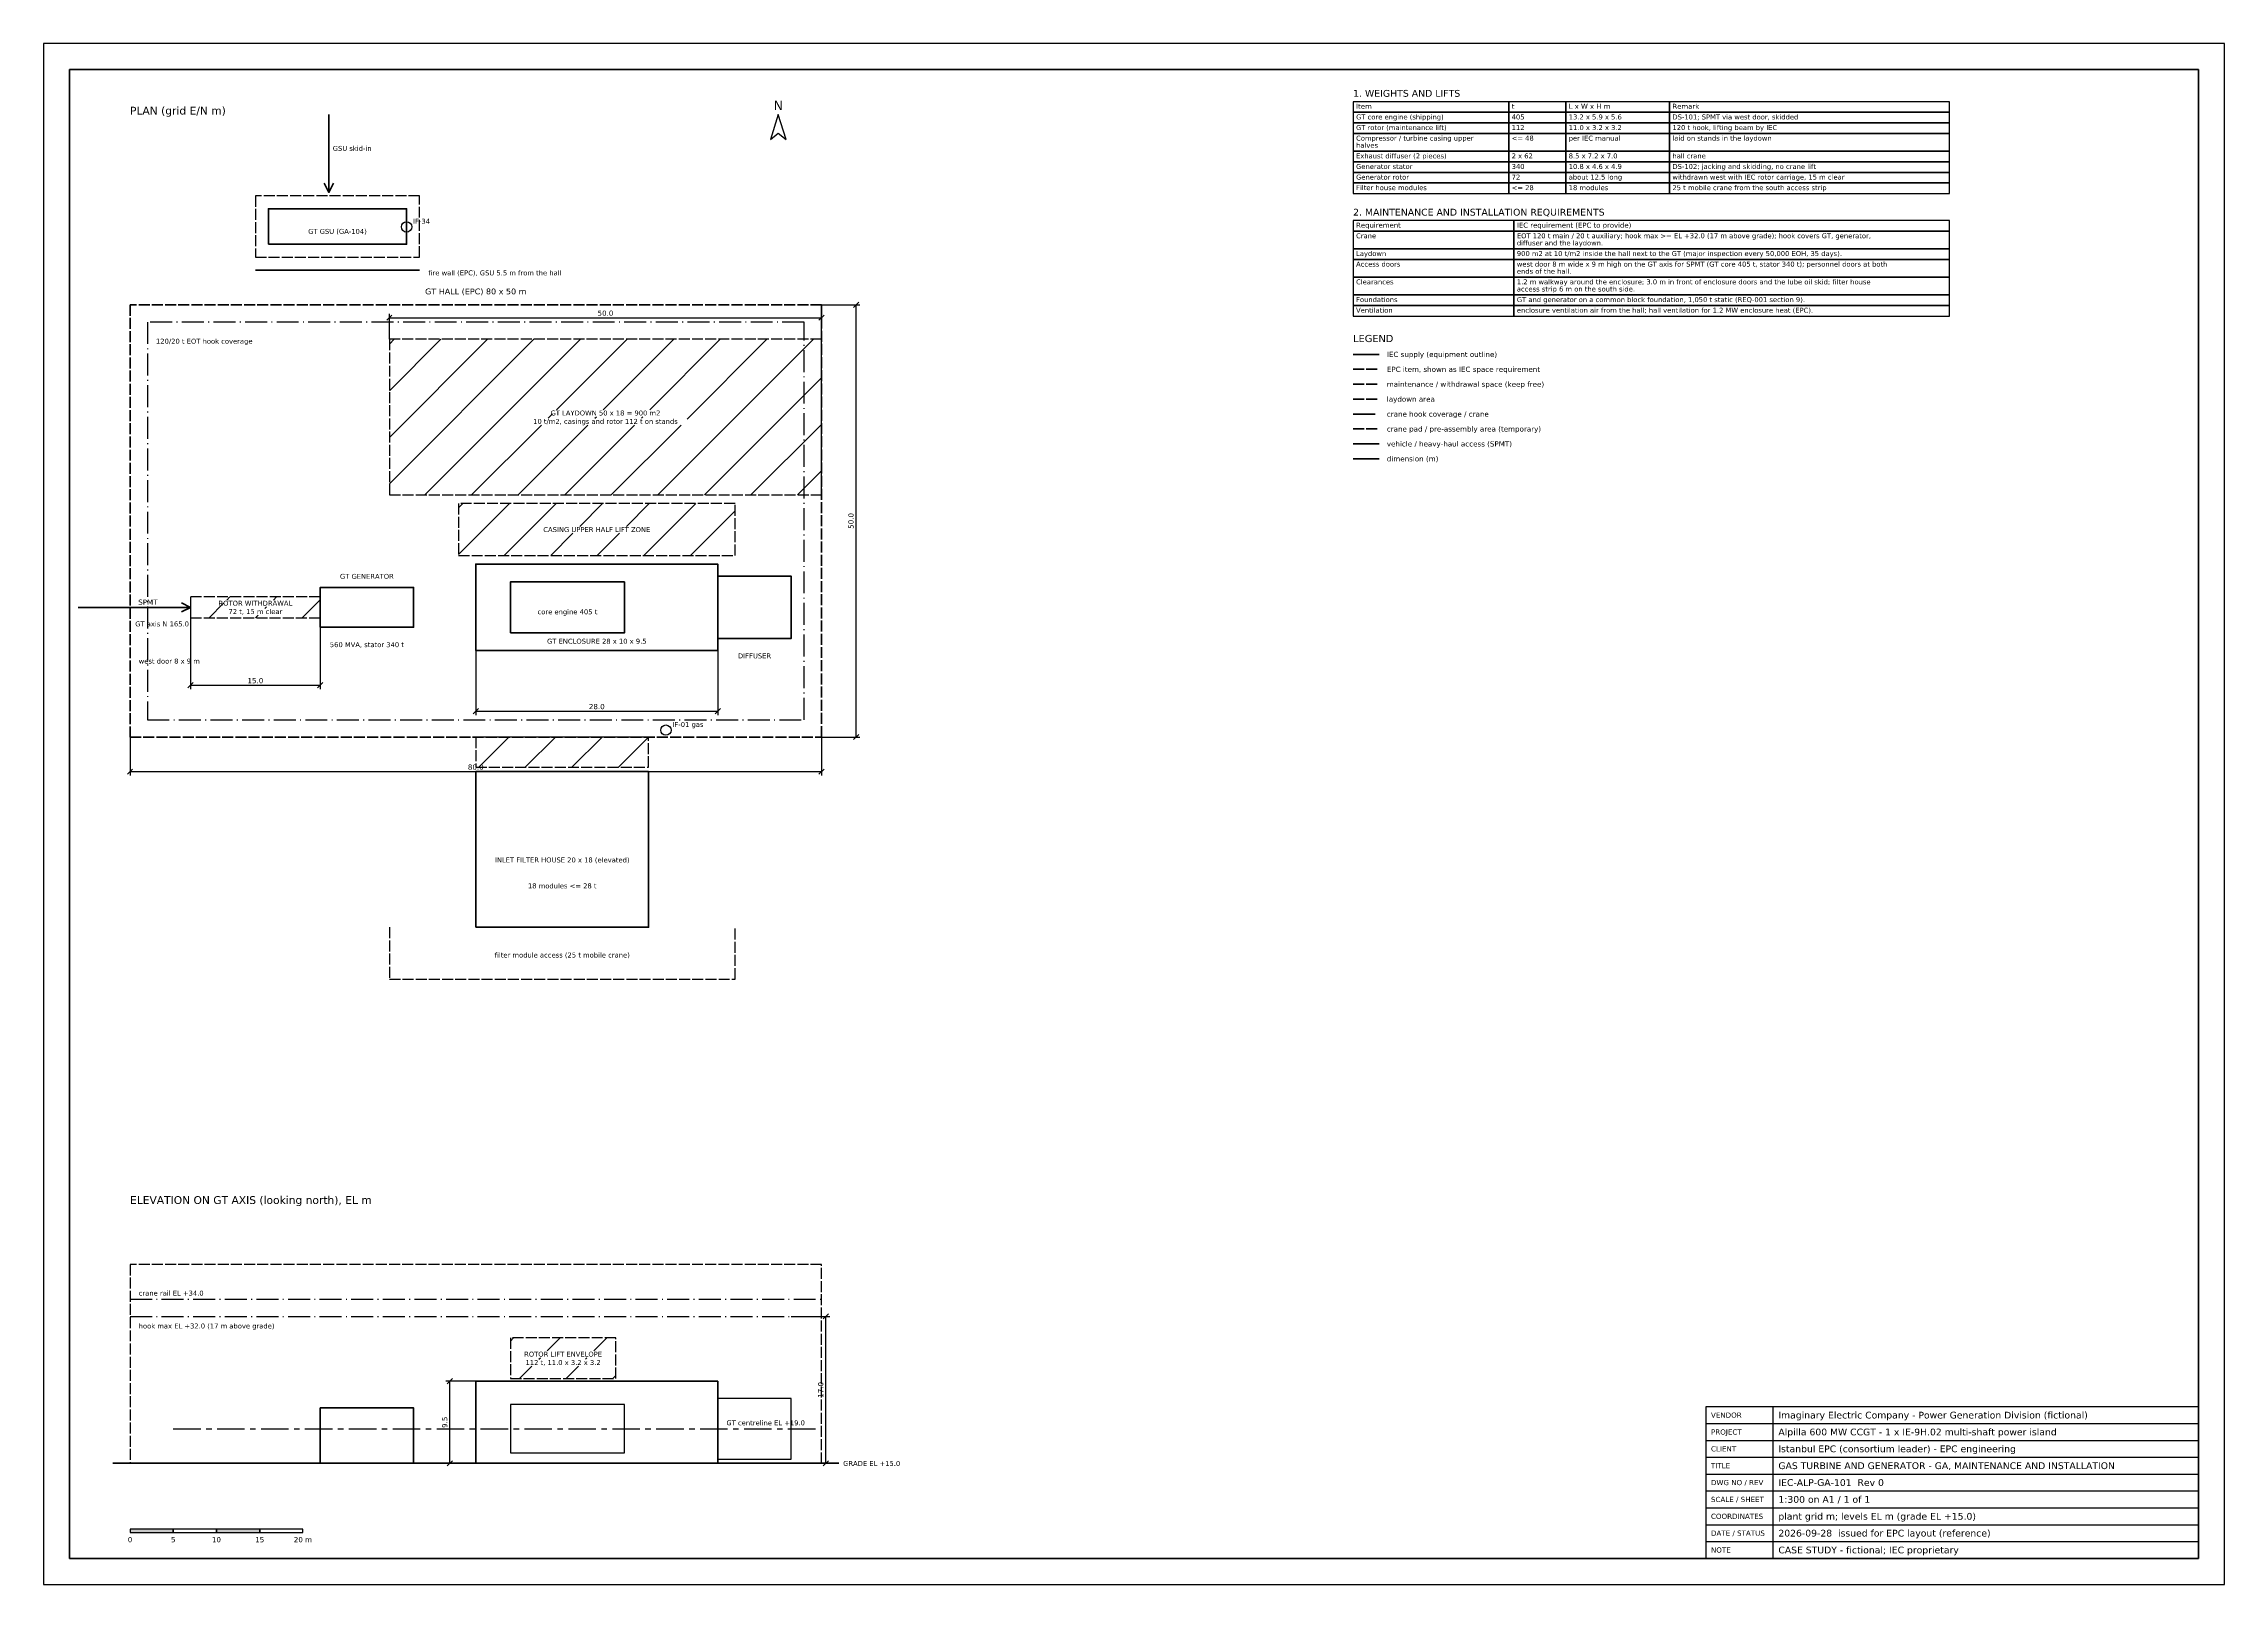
# Model space of a CAD drawing. Header units: metres. Extents: x 80 to 332, y 52 to 230.
import ezdxf
from ezdxf.enums import TextEntityAlignment as Align

# ---------------------------------------------------------------- set-up
doc = ezdxf.new("R2010")
doc.units = ezdxf.units.M
for name, pattern in [('CENTER', [5.08, 3.175, -0.635, 0.635, -0.635]), ('DASHDOT', [3.556, 2.54, -0.508, 0, -0.508]), ('DASHED', [1.524, 1.27, -0.254])]:
    doc.linetypes.add(name, pattern=pattern)
for name, color, linetype in [('ACCESS', 1, 'Continuous'), ('ANNO', 7, 'Continuous'), ('CRANE', 5, 'Continuous'), ('DIM', 1, 'Continuous'), ('EPC', 8, 'Continuous'), ('IEC', 7, 'Continuous'), ('LAYDOWN', 3, 'Continuous'), ('MAINT', 6, 'Continuous'), ('PAD', 30, 'Continuous'), ('TIEIN', 6, 'Continuous'), ('TITLE', 7, 'Continuous')]:
    doc.layers.add(name, color=color, linetype=linetype)
doc.styles.add('ALPILLA', font='DejaVuSans.ttf')
doc.styles.add('IEC', font='DejaVuSans.ttf')

msp = doc.modelspace()

# ---------------------------------------------------------------- hatches: boundary and pattern name
at = {"layer": 'ANNO'}
h = msp.add_hatch(color=256, dxfattribs=at)
h.dxf.hatch_style = 1
h.paths.add_polyline_path([(90, 58), (95, 58), (95, 58.375), (90, 58.375)])
h = msp.add_hatch(color=256, dxfattribs=at)
h.dxf.hatch_style = 1
h.paths.add_polyline_path([(100, 58), (105, 58), (105, 58.375), (100, 58.375)])
at = {"layer": 'LAYDOWN'}
h = msp.add_hatch(dxfattribs=at)
h.set_pattern_fill('ANSI31', color=256, scale=1.2, style=0)
h.paths.add_polyline_path([(120, 178), (170, 178), (170, 196), (120, 196)])
h.paths.add_polyline_path([(138.8839, 187.0513), (151.1161, 187.0513), (151.1161, 187.8493), (138.8839, 187.8493)], flags=16)
h.paths.add_polyline_path([(135.5494, 186.0823), (154.4506, 186.0823), (154.4506, 186.8803), (135.5494, 186.8803)], flags=16)
at = {"layer": 'MAINT'}
h = msp.add_hatch(dxfattribs=at)
h.set_pattern_fill('ANSI31', color=256, scale=1.2, style=0)
h.paths.add_polyline_path([(128, 171), (160, 171), (160, 177), (128, 177)])
h.paths.add_polyline_path([(137.8839, 173.5668), (150.1161, 173.5668), (150.1161, 174.3648), (137.8839, 174.3648)], flags=16)
h = msp.add_hatch(dxfattribs=at)
h.set_pattern_fill('ANSI31', color=256, scale=1.2, style=0)
h.paths.add_polyline_path([(97, 163.8), (112, 163.8), (112, 166.2), (97, 166.2)])
h.paths.add_polyline_path([(100.8292, 165.0513), (108.1708, 165.0513), (108.1708, 165.8493), (100.8292, 165.8493)], flags=16)
h.paths.add_polyline_path([(100.8292, 164.0823), (108.1708, 164.0823), (108.1708, 164.8803), (100.8292, 164.8803)], flags=16)
h = msp.add_hatch(dxfattribs=at)
h.set_pattern_fill('ANSI31', color=256, scale=1.2, style=0)
h.paths.add_polyline_path([(130, 146.5), (150, 146.5), (150, 150), (130, 150)])
h = msp.add_hatch(dxfattribs=at)
h.set_pattern_fill('ANSI31', color=256, scale=1.2, style=0)
h.paths.add_polyline_path([(134, 75.8), (146.2, 75.8), (146.2, 80.5), (134, 80.5)])
h.paths.add_polyline_path([(135.7623, 78.2013), (144.4377, 78.2013), (144.4377, 78.9993), (135.7623, 78.9993)], flags=16)
h.paths.add_polyline_path([(134.8731, 77.2323), (145.3269, 77.2323), (145.3269, 78.0303), (134.8731, 78.0303)], flags=16)

# ---------------------------------------------------------------- linework, layer by layer
at = {"layer": 'ACCESS', "linetype": 'CONTINUOUS', "lineweight": 60}
msp.add_line((231.5, 183.9085), (234.5, 183.9085), dxfattribs=at)
at = {"layer": 'ACCESS', "lineweight": 50}
for points in [[(113, 222), (113, 213)], [(112.475, 214.05), (113, 213), (113.525, 214.05)], [(84, 165), (97, 165)], [(95.95, 164.475), (97, 165), (95.95, 165.525)]]:
    msp.add_lwpolyline(points, dxfattribs=at)
at = {"layer": 'ACCESS', "linetype": 'DASHED'}
msp.add_lwpolyline([(120, 128), (120, 122), (160, 122), (160, 128)], dxfattribs=at)
at = {"layer": 'ANNO', "linetype": 'CENTER'}
msp.add_line((95, 70), (170, 70), dxfattribs=at)
at = {"layer": 'ANNO', "lineweight": 50}
msp.add_line((88, 66), (172, 66), dxfattribs=at)
at = {"layer": 'ANNO'}
for points in [[(231.5, 222.2605), (249.5, 222.2605), (249.5, 223.486), (231.5, 223.486)], [(231.5, 221.035), (249.5, 221.035), (249.5, 222.2605), (231.5, 222.2605)], [(249.5, 222.2605), (256.1, 222.2605), (256.1, 223.486), (249.5, 223.486)], [(249.5, 221.035), (256.1, 221.035), (256.1, 222.2605), (249.5, 222.2605)], [(256.1, 222.2605), (268.1, 222.2605), (268.1, 223.486), (256.1, 223.486)], [(256.1, 221.035), (268.1, 221.035), (268.1, 222.2605), (256.1, 222.2605)], [(268.1, 222.2605), (300.5, 222.2605), (300.5, 223.486), (268.1, 223.486)], [(268.1, 221.035), (300.5, 221.035), (300.5, 222.2605), (268.1, 222.2605)], [(165, 222), (164.1, 219.12), (165, 219.84), (165.9, 219.12)], [(231.5, 219.8095), (249.5, 219.8095), (249.5, 221.035), (231.5, 221.035)], [(231.5, 217.7575), (249.5, 217.7575), (249.5, 219.8095), (231.5, 219.8095)], [(249.5, 219.8095), (256.1, 219.8095), (256.1, 221.035), (249.5, 221.035)], [(249.5, 217.7575), (256.1, 217.7575), (256.1, 219.8095), (249.5, 219.8095)], [(256.1, 219.8095), (268.1, 219.8095), (268.1, 221.035), (256.1, 221.035)], [(256.1, 217.7575), (268.1, 217.7575), (268.1, 219.8095), (256.1, 219.8095)], [(268.1, 219.8095), (300.5, 219.8095), (300.5, 221.035), (268.1, 221.035)], [(268.1, 217.7575), (300.5, 217.7575), (300.5, 219.8095), (268.1, 219.8095)], [(231.5, 216.532), (249.5, 216.532), (249.5, 217.7575), (231.5, 217.7575)], [(249.5, 216.532), (256.1, 216.532), (256.1, 217.7575), (249.5, 217.7575)], [(256.1, 216.532), (268.1, 216.532), (268.1, 217.7575), (256.1, 217.7575)], [(268.1, 216.532), (300.5, 216.532), (300.5, 217.7575), (268.1, 217.7575)], [(231.5, 215.3065), (249.5, 215.3065), (249.5, 216.532), (231.5, 216.532)], [(231.5, 214.081), (249.5, 214.081), (249.5, 215.3065), (231.5, 215.3065)], [(249.5, 215.3065), (256.1, 215.3065), (256.1, 216.532), (249.5, 216.532)], [(249.5, 214.081), (256.1, 214.081), (256.1, 215.3065), (249.5, 215.3065)], [(256.1, 215.3065), (268.1, 215.3065), (268.1, 216.532), (256.1, 216.532)], [(256.1, 214.081), (268.1, 214.081), (268.1, 215.3065), (256.1, 215.3065)], [(268.1, 215.3065), (300.5, 215.3065), (300.5, 216.532), (268.1, 216.532)], [(268.1, 214.081), (300.5, 214.081), (300.5, 215.3065), (268.1, 215.3065)], [(231.5, 212.8555), (249.5, 212.8555), (249.5, 214.081), (231.5, 214.081)], [(249.5, 212.8555), (256.1, 212.8555), (256.1, 214.081), (249.5, 214.081)], [(256.1, 212.8555), (268.1, 212.8555), (268.1, 214.081), (256.1, 214.081)], [(268.1, 212.8555), (300.5, 212.8555), (300.5, 214.081), (268.1, 214.081)], [(231.5, 208.516), (250.1, 208.516), (250.1, 209.7415), (231.5, 209.7415)], [(250.1, 208.516), (300.5, 208.516), (300.5, 209.7415), (250.1, 209.7415)], [(231.5, 206.464), (250.1, 206.464), (250.1, 208.516), (231.5, 208.516)], [(250.1, 206.464), (300.5, 206.464), (300.5, 208.516), (250.1, 208.516)], [(231.5, 205.2385), (250.1, 205.2385), (250.1, 206.464), (231.5, 206.464)], [(231.5, 203.1865), (250.1, 203.1865), (250.1, 205.2385), (231.5, 205.2385)], [(250.1, 205.2385), (300.5, 205.2385), (300.5, 206.464), (250.1, 206.464)], [(250.1, 203.1865), (300.5, 203.1865), (300.5, 205.2385), (250.1, 205.2385)], [(231.5, 201.1345), (250.1, 201.1345), (250.1, 203.1865), (231.5, 203.1865)], [(250.1, 201.1345), (300.5, 201.1345), (300.5, 203.1865), (250.1, 203.1865)], [(231.5, 199.909), (250.1, 199.909), (250.1, 201.1345), (231.5, 201.1345)], [(231.5, 198.6835), (250.1, 198.6835), (250.1, 199.909), (231.5, 199.909)], [(250.1, 199.909), (300.5, 199.909), (300.5, 201.1345), (250.1, 201.1345)], [(250.1, 198.6835), (300.5, 198.6835), (300.5, 199.909), (250.1, 199.909)], [(90, 58), (95, 58), (95, 58.375), (90, 58.375)], [(95, 58), (100, 58), (100, 58.375), (95, 58.375)], [(100, 58), (105, 58), (105, 58.375), (100, 58.375)], [(105, 58), (110, 58), (110, 58.375), (105, 58.375)]]:
    msp.add_lwpolyline(points, close=True, dxfattribs=at)
at = {"layer": 'CRANE', "linetype": 'DASHDOT', "lineweight": 60}
msp.add_line((231.5, 187.3585), (234.5, 187.3585), dxfattribs=at)
at = {"layer": 'CRANE', "linetype": 'DASHDOT'}
for p, q in [((90, 85), (170, 85)), ((90, 83), (170, 83))]:
    msp.add_line(p, q, dxfattribs=at)
msp.add_lwpolyline([(92, 152), (168, 152), (168, 198), (92, 198)], close=True, dxfattribs=at)
at = {"layer": 'DIM'}
for p, q in [((170, 200), (174.45, 200)), ((173.7, 199.7), (174.3, 200.3)), ((174, 150), (174, 200)), ((119.7, 198.2), (120.3, 198.8)), ((120, 196), (120, 198.95)), ((120, 198.5), (170, 198.5)), ((169.7, 198.2), (170.3, 198.8)), ((170, 196), (170, 198.95)), ((97, 165), (97, 155.55)), ((112, 165), (112, 155.55)), ((130, 160), (130, 152.55)), ((158, 160), (158, 152.55)), ((96.7, 155.7), (97.3, 156.3)), ((97, 156), (112, 156)), ((111.7, 155.7), (112.3, 156.3)), ((129.7, 152.7), (130.3, 153.3)), ((130, 153), (158, 153)), ((157.7, 152.7), (158.3, 153.3)), ((90, 150), (90, 145.55)), ((170, 150), (170, 145.55)), ((170, 150), (174.45, 150)), ((173.7, 149.7), (174.3, 150.3)), ((89.7, 145.7), (90.3, 146.3)), ((90, 146), (170, 146)), ((169.7, 145.7), (170.3, 146.3)), ((170.2, 82.7), (170.8, 83.3)), ((166.5, 83), (170.95, 83)), ((170.5, 66), (170.5, 83)), ((126.7, 75.2), (127.3, 75.8)), ((130, 75.5), (126.55, 75.5)), ((127, 66), (127, 75.5)), ((130, 66), (126.55, 66)), ((126.7, 65.7), (127.3, 66.3)), ((166.5, 66), (170.95, 66)), ((170.2, 65.7), (170.8, 66.3))]:
    msp.add_line(p, q, dxfattribs=at)
at = {"layer": 'DIM', "linetype": 'CONTINUOUS', "lineweight": 60}
msp.add_line((231.5, 182.1835), (234.5, 182.1835), dxfattribs=at)
at = {"layer": 'EPC', "lineweight": 100}
msp.add_line((104.5, 204), (123.5, 204), dxfattribs=at)
at = {"layer": 'EPC', "linetype": 'DASHED', "lineweight": 60}
msp.add_line((231.5, 192.5335), (234.5, 192.5335), dxfattribs=at)
at = {"layer": 'EPC', "linetype": 'DASHED'}
for points in [[(104.5, 205.5), (123.5, 205.5), (123.5, 212.6), (104.5, 212.6)], [(90, 66), (170, 66), (170, 89), (90, 89)]]:
    msp.add_lwpolyline(points, close=True, dxfattribs=at)
at = {"layer": 'EPC', "linetype": 'DASHED', "lineweight": 50}
msp.add_lwpolyline([(90, 150), (170, 150), (170, 200), (90, 200)], close=True, dxfattribs=at)
at = {"layer": 'IEC', "linetype": 'CONTINUOUS', "lineweight": 60}
msp.add_line((231.5, 194.2585), (234.5, 194.2585), dxfattribs=at)
at = {"layer": 'IEC', "lineweight": 50}
for points in [[(106, 207), (122, 207), (122, 211.1), (106, 211.1)], [(130, 160), (158, 160), (158, 170), (130, 170)], [(112, 162.7), (122.8, 162.7), (122.8, 167.3), (112, 167.3)], [(134, 162.05), (147.2, 162.05), (147.2, 167.95), (134, 167.95)], [(158, 161.4), (166.5, 161.4), (166.5, 168.6), (158, 168.6)], [(130, 128), (150, 128), (150, 146), (130, 146)], [(130, 66), (158, 66), (158, 75.5), (130, 75.5)], [(112, 66), (122.8, 66), (122.8, 72.4), (112, 72.4)]]:
    msp.add_lwpolyline(points, close=True, dxfattribs=at)
at = {"layer": 'IEC'}
for points in [[(158, 66.5), (166.5, 66.5), (166.5, 73.5), (158, 73.5)], [(134, 67.2), (147.2, 67.2), (147.2, 72.8), (134, 72.8)]]:
    msp.add_lwpolyline(points, close=True, dxfattribs=at)
at = {"layer": 'LAYDOWN', "linetype": 'DASHED', "lineweight": 60}
msp.add_line((231.5, 189.0835), (234.5, 189.0835), dxfattribs=at)
at = {"layer": 'LAYDOWN', "linetype": 'DASHED'}
msp.add_lwpolyline([(120, 178), (170, 178), (170, 196), (120, 196)], close=True, dxfattribs=at)
at = {"layer": 'MAINT', "linetype": 'DASHED', "lineweight": 60}
msp.add_line((231.5, 190.8085), (234.5, 190.8085), dxfattribs=at)
at = {"layer": 'MAINT', "linetype": 'DASHED'}
for points in [[(128, 171), (160, 171), (160, 177), (128, 177)], [(97, 163.8), (112, 163.8), (112, 166.2), (97, 166.2)], [(130, 146.5), (150, 146.5), (150, 150), (130, 150)], [(134, 75.8), (146.2, 75.8), (146.2, 80.5), (134, 80.5)]]:
    msp.add_lwpolyline(points, close=True, dxfattribs=at)
at = {"layer": 'PAD', "linetype": 'DASHED', "lineweight": 60}
msp.add_line((231.5, 185.6335), (234.5, 185.6335), dxfattribs=at)
at = {"layer": 'TIEIN'}
for centre in [(122, 209), (152, 150.8)]:
    msp.add_circle(centre, 0.6, dxfattribs=at)
at = {"layer": 'TITLE'}
for p, q in [((280.1, 55), (280.1, 72.55)), ((272.3, 70.6), (329.3, 70.6)), ((272.3, 68.65), (329.3, 68.65)), ((272.3, 66.7), (329.3, 66.7)), ((272.3, 64.75), (329.3, 64.75)), ((272.3, 62.8), (329.3, 62.8)), ((272.3, 60.85), (329.3, 60.85)), ((272.3, 58.9), (329.3, 58.9)), ((272.3, 56.95), (329.3, 56.95))]:
    msp.add_line(p, q, dxfattribs=at)
for points in [[(80, 52), (332.3, 52), (332.3, 230.2), (80, 230.2)], [(272.3, 55), (329.3, 55), (329.3, 72.55), (272.3, 72.55)]]:
    msp.add_lwpolyline(points, close=True, dxfattribs=at)
at = {"layer": 'TITLE', "lineweight": 70}
msp.add_lwpolyline([(83, 55), (329.3, 55), (329.3, 227.2), (83, 227.2)], close=True, dxfattribs=at)

# ---------------------------------------------------------------- texts
at = {"layer": 'ACCESS', "style": 'IEC'}
for s, height, p in [('GSU skid-in', 0.57, (113.45, 217.8)), ('SPMT', 0.6, (90.95, 165.3)), ('west door 8 x 9 m', 0.57, (91, 158.5))]:
    msp.add_text(s, height=height, dxfattribs=at).set_placement(p)
at = {"layer": 'ANNO', "style": 'IEC'}
for s, height, p in [('1. WEIGHTS AND LIFTS', 0.7875, (231.5, 224.056)), ('PLAN (grid E/N m)', 0.9, (90, 222)), ('GT core engine (shipping)', 0.57, (231.842, 221.434)), ('Item', 0.5814, (231.842, 222.6595)), ('t', 0.5814, (249.842, 222.6595)), ('L x W x H m', 0.5814, (256.442, 222.6595)), ('DS-101; SPMT via west door, skidded', 0.57, (268.442, 221.434)), ('Remark', 0.5814, (268.442, 222.6595)), ('GT rotor (maintenance lift)', 0.57, (231.842, 220.2085)), ('Compressor / turbine casing upper', 0.57, (231.842, 218.983)), ('405', 0.57, (249.842, 221.434)), ('<= 48', 0.57, (249.842, 218.983)), ('112', 0.57, (249.842, 220.2085)), ('per IEC manual', 0.57, (256.442, 218.983)), ('13.2 x 5.9 x 5.6', 0.57, (256.442, 221.434)), ('11.0 x 3.2 x 3.2', 0.57, (256.442, 220.2085)), ('laid on stands in the laydown', 0.57, (268.442, 218.983)), ('120 t hook, lifting beam by IEC', 0.57, (268.442, 220.2085)), ('halves', 0.57, (231.842, 218.1565)), ('Exhaust diffuser (2 pieces)', 0.57, (231.842, 216.931)), ('2 x 62', 0.57, (249.842, 216.931)), ('8.5 x 7.2 x 7.0', 0.57, (256.442, 216.931)), ('hall crane', 0.57, (268.442, 216.931)), ('Generator stator', 0.57, (231.842, 215.7055)), ('Generator rotor', 0.57, (231.842, 214.48)), ('340', 0.57, (249.842, 215.7055)), ('72', 0.57, (249.842, 214.48)), ('about 12.5 long', 0.57, (256.442, 214.48)), ('10.8 x 4.6 x 4.9', 0.57, (256.442, 215.7055)), ('withdrawn west with IEC rotor carriage, 15 m clear', 0.57, (268.442, 214.48)), ('DS-102; jacking and skidding, no crane lift', 0.57, (268.442, 215.7055)), ('Filter house modules', 0.57, (231.842, 213.2545)), ('<= 28', 0.57, (249.842, 213.2545)), ('18 modules', 0.57, (256.442, 213.2545)), ('25 t mobile crane from the south access strip', 0.57, (268.442, 213.2545)), ('2. MAINTENANCE AND INSTALLATION REQUIREMENTS', 0.7875, (231.5, 210.3115)), ('Requirement', 0.5814, (231.842, 208.915)), ('IEC requirement (EPC to provide)', 0.5814, (250.442, 208.915)), ('Crane', 0.57, (231.842, 207.6895)), ('diffuser and the laydown.', 0.57, (250.442, 206.863)), ('EOT 120 t main / 20 t auxiliary; hook max >= EL +32.0 (17 m above grade); hook covers GT, generator,', 0.57, (250.442, 207.6895)), ('Access doors', 0.57, (231.842, 204.412)), ('Laydown', 0.57, (231.842, 205.6375)), ('west door 8 m wide x 9 m high on the GT axis for SPMT (GT core 405 t, stator 340 t); personnel doors at both', 0.57, (250.442, 204.412)), ('900 m2 at 10 t/m2 inside the hall next to the GT (major inspection every 50,000 EOH, 35 days).', 0.57, (250.442, 205.6375)), ('Clearances', 0.57, (231.842, 202.36)), ('ends of the hall.', 0.57, (250.442, 203.5855)), ('access strip 6 m on the south side.', 0.57, (250.442, 201.5335)), ('1.2 m walkway around the enclosure; 3.0 m in front of enclosure doors and the lube oil skid; filter house', 0.57, (250.442, 202.36)), ('Ventilation', 0.57, (231.842, 199.0825)), ('Foundations', 0.57, (231.842, 200.308)), ('enclosure ventilation air from the hall; hall ventilation for 1.2 MW enclosure heat (EPC).', 0.57, (250.442, 199.0825)), ('GT and generator on a common block foundation, 1,050 t static (REQ-001 section 9).', 0.57, (250.442, 200.308)), ('LEGEND', 0.825, (231.5, 195.6835)), ('IEC supply (equipment outline)', 0.6, (235.4, 193.9585)), ('EPC item, shown as IEC space requirement', 0.6, (235.4, 192.2335)), ('maintenance / withdrawal space (keep free)', 0.6, (235.4, 190.5085)), ('laydown area', 0.6, (235.4, 188.7835)), ('crane hook coverage / crane', 0.6, (235.4, 187.0585)), ('vehicle / heavy-haul access (SPMT)', 0.6, (235.4, 183.6085)), ('crane pad / pre-assembly area (temporary)', 0.6, (235.4, 185.3335)), ('dimension (m)', 0.6, (235.4, 181.8835)), ('GT axis N 165.0', 0.57, (90.6, 162.8)), ('ELEVATION ON GT AXIS (looking north), EL m', 0.9, (90, 96)), ('GT centreline EL +19.0', 0.57, (159, 70.4)), ('GRADE EL +15.0', 0.57, (172.5, 65.7))]:
    msp.add_text(s, height=height, dxfattribs=at).set_placement(p)
for s, height, p in [('N', 1.05, (165, 222.54)), ('0', 0.6, (90, 56.875)), ('5', 0.6, (95, 56.875)), ('10', 0.6, (100, 56.875)), ('15', 0.6, (105, 56.875)), ('20 m', 0.6, (110, 56.875))]:
    msp.add_text(s, height=height, dxfattribs=at).set_placement(p, align=Align.CENTER)
at = {"layer": 'CRANE', "style": 'IEC'}
for s, p in [('120/20 t EOT hook coverage', (93, 195.5)), ('crane rail EL +34.0', (91, 85.4)), ('hook max EL +32.0 (17 m above grade)', (91, 81.6))]:
    msp.add_text(s, height=0.57, dxfattribs=at).set_placement(p)
at = {"layer": 'DIM', "style": 'IEC'}
for s, p in [('50.0', (145, 198.725)), ('15.0', (104.5, 156.225)), ('28.0', (144, 153.225)), ('80.0', (130, 146.225))]:
    msp.add_text(s, height=0.6, dxfattribs=at).set_placement(p, align=Align.CENTER)
for s, p in [('50.0', (173.7, 175)), ('17.0', (170.2, 74.5)), ('9.5', (126.7, 70.75))]:
    msp.add_text(s, height=0.6, rotation=90, dxfattribs=at).set_placement(p, align=Align.CENTER)
at = {"layer": 'EPC', "style": 'IEC'}
msp.add_text('GT HALL (EPC) 80 x 50 m', height=0.675, dxfattribs=at).set_placement((130, 201.2), align=Align.CENTER)
msp.add_text('fire wall (EPC), GSU 5.5 m from the hall', height=0.57, dxfattribs=at).set_placement((124.5, 203.4))
at = {"layer": 'IEC', "style": 'IEC'}
for s, p in [('GT GSU (GA-104)', (114, 208.2)), ('GT GENERATOR', (117.4, 168.3)), ('core engine 405 t', (140.6, 164.2)), ('560 MVA, stator 340 t', (117.4, 160.4)), ('GT ENCLOSURE 28 x 10 x 9.5', (144, 160.8)), ('DIFFUSER', (162.25, 159.1)), ('INLET FILTER HOUSE 20 x 18 (elevated)', (140, 135.5)), ('18 modules <= 28 t', (140, 132.5))]:
    msp.add_text(s, height=0.57, dxfattribs=at).set_placement(p, align=Align.CENTER)
at = {"layer": 'LAYDOWN', "style": 'IEC'}
for s, p in [('10 t/m2, casings and rotor 112 t on stands', (145, 186.2248)), ('GT LAYDOWN 50 x 18 = 900 m2', (145, 187.1938))]:
    msp.add_text(s, height=0.57, dxfattribs=at).set_placement(p, align=Align.CENTER)
at = {"layer": 'MAINT', "style": 'IEC'}
for s, p in [('CASING UPPER HALF LIFT ZONE', (144, 173.7093)), ('ROTOR WITHDRAWAL', (104.5, 165.1938)), ('72 t, 15 m clear', (104.5, 164.2248)), ('filter module access (25 t mobile crane)', (140, 124.5)), ('ROTOR LIFT ENVELOPE', (140.1, 78.3438)), ('112 t, 11.0 x 3.2 x 3.2', (140.1, 77.3748))]:
    msp.add_text(s, height=0.57, dxfattribs=at).set_placement(p, align=Align.CENTER)
at = {"layer": 'TIEIN', "style": 'IEC'}
for s, p in [('IF-34', (122.75, 209.375)), ('IF-01 gas', (152.75, 151.175))]:
    msp.add_text(s, height=0.57, dxfattribs=at).set_placement(p)
at = {"layer": 'TITLE', "style": 'ALPILLA'}
for s, height, p in [('VENDOR', 0.6, (272.9, 71.575)), ('Imaginary Electric Company - Power Generation Division (fictional)', 0.78, (280.7, 71.575)), ('PROJECT', 0.6, (272.9, 69.625)), ('Alpilla 600 MW CCGT - 1 x IE-9H.02 multi-shaft power island', 0.78, (280.7, 69.625)), ('TITLE', 0.6, (272.9, 65.725)), ('CLIENT', 0.6, (272.9, 67.675)), ('GAS TURBINE AND GENERATOR - GA, MAINTENANCE AND INSTALLATION', 0.78, (280.7, 65.725)), ('Istanbul EPC (consortium leader) - EPC engineering', 0.78, (280.7, 67.675)), ('DWG NO / REV', 0.6, (272.9, 63.775)), ('IEC-ALP-GA-101  Rev 0', 0.78, (280.7, 63.775)), ('SCALE / SHEET', 0.6, (272.9, 61.825)), ('1:300 on A1 / 1 of 1', 0.78, (280.7, 61.825)), ('COORDINATES', 0.6, (272.9, 59.875)), ('DATE / STATUS', 0.6, (272.9, 57.925)), ('2026-09-28  issued for EPC layout (reference)', 0.78, (280.7, 57.925)), ('plant grid m; levels EL m (grade EL +15.0)', 0.78, (280.7, 59.875)), ('NOTE', 0.6, (272.9, 55.975)), ('CASE STUDY - fictional; IEC proprietary', 0.78, (280.7, 55.975))]:
    msp.add_text(s, height=height, dxfattribs=at).set_placement(p, align=Align.MIDDLE_LEFT)

doc.saveas('drawing.dxf')
